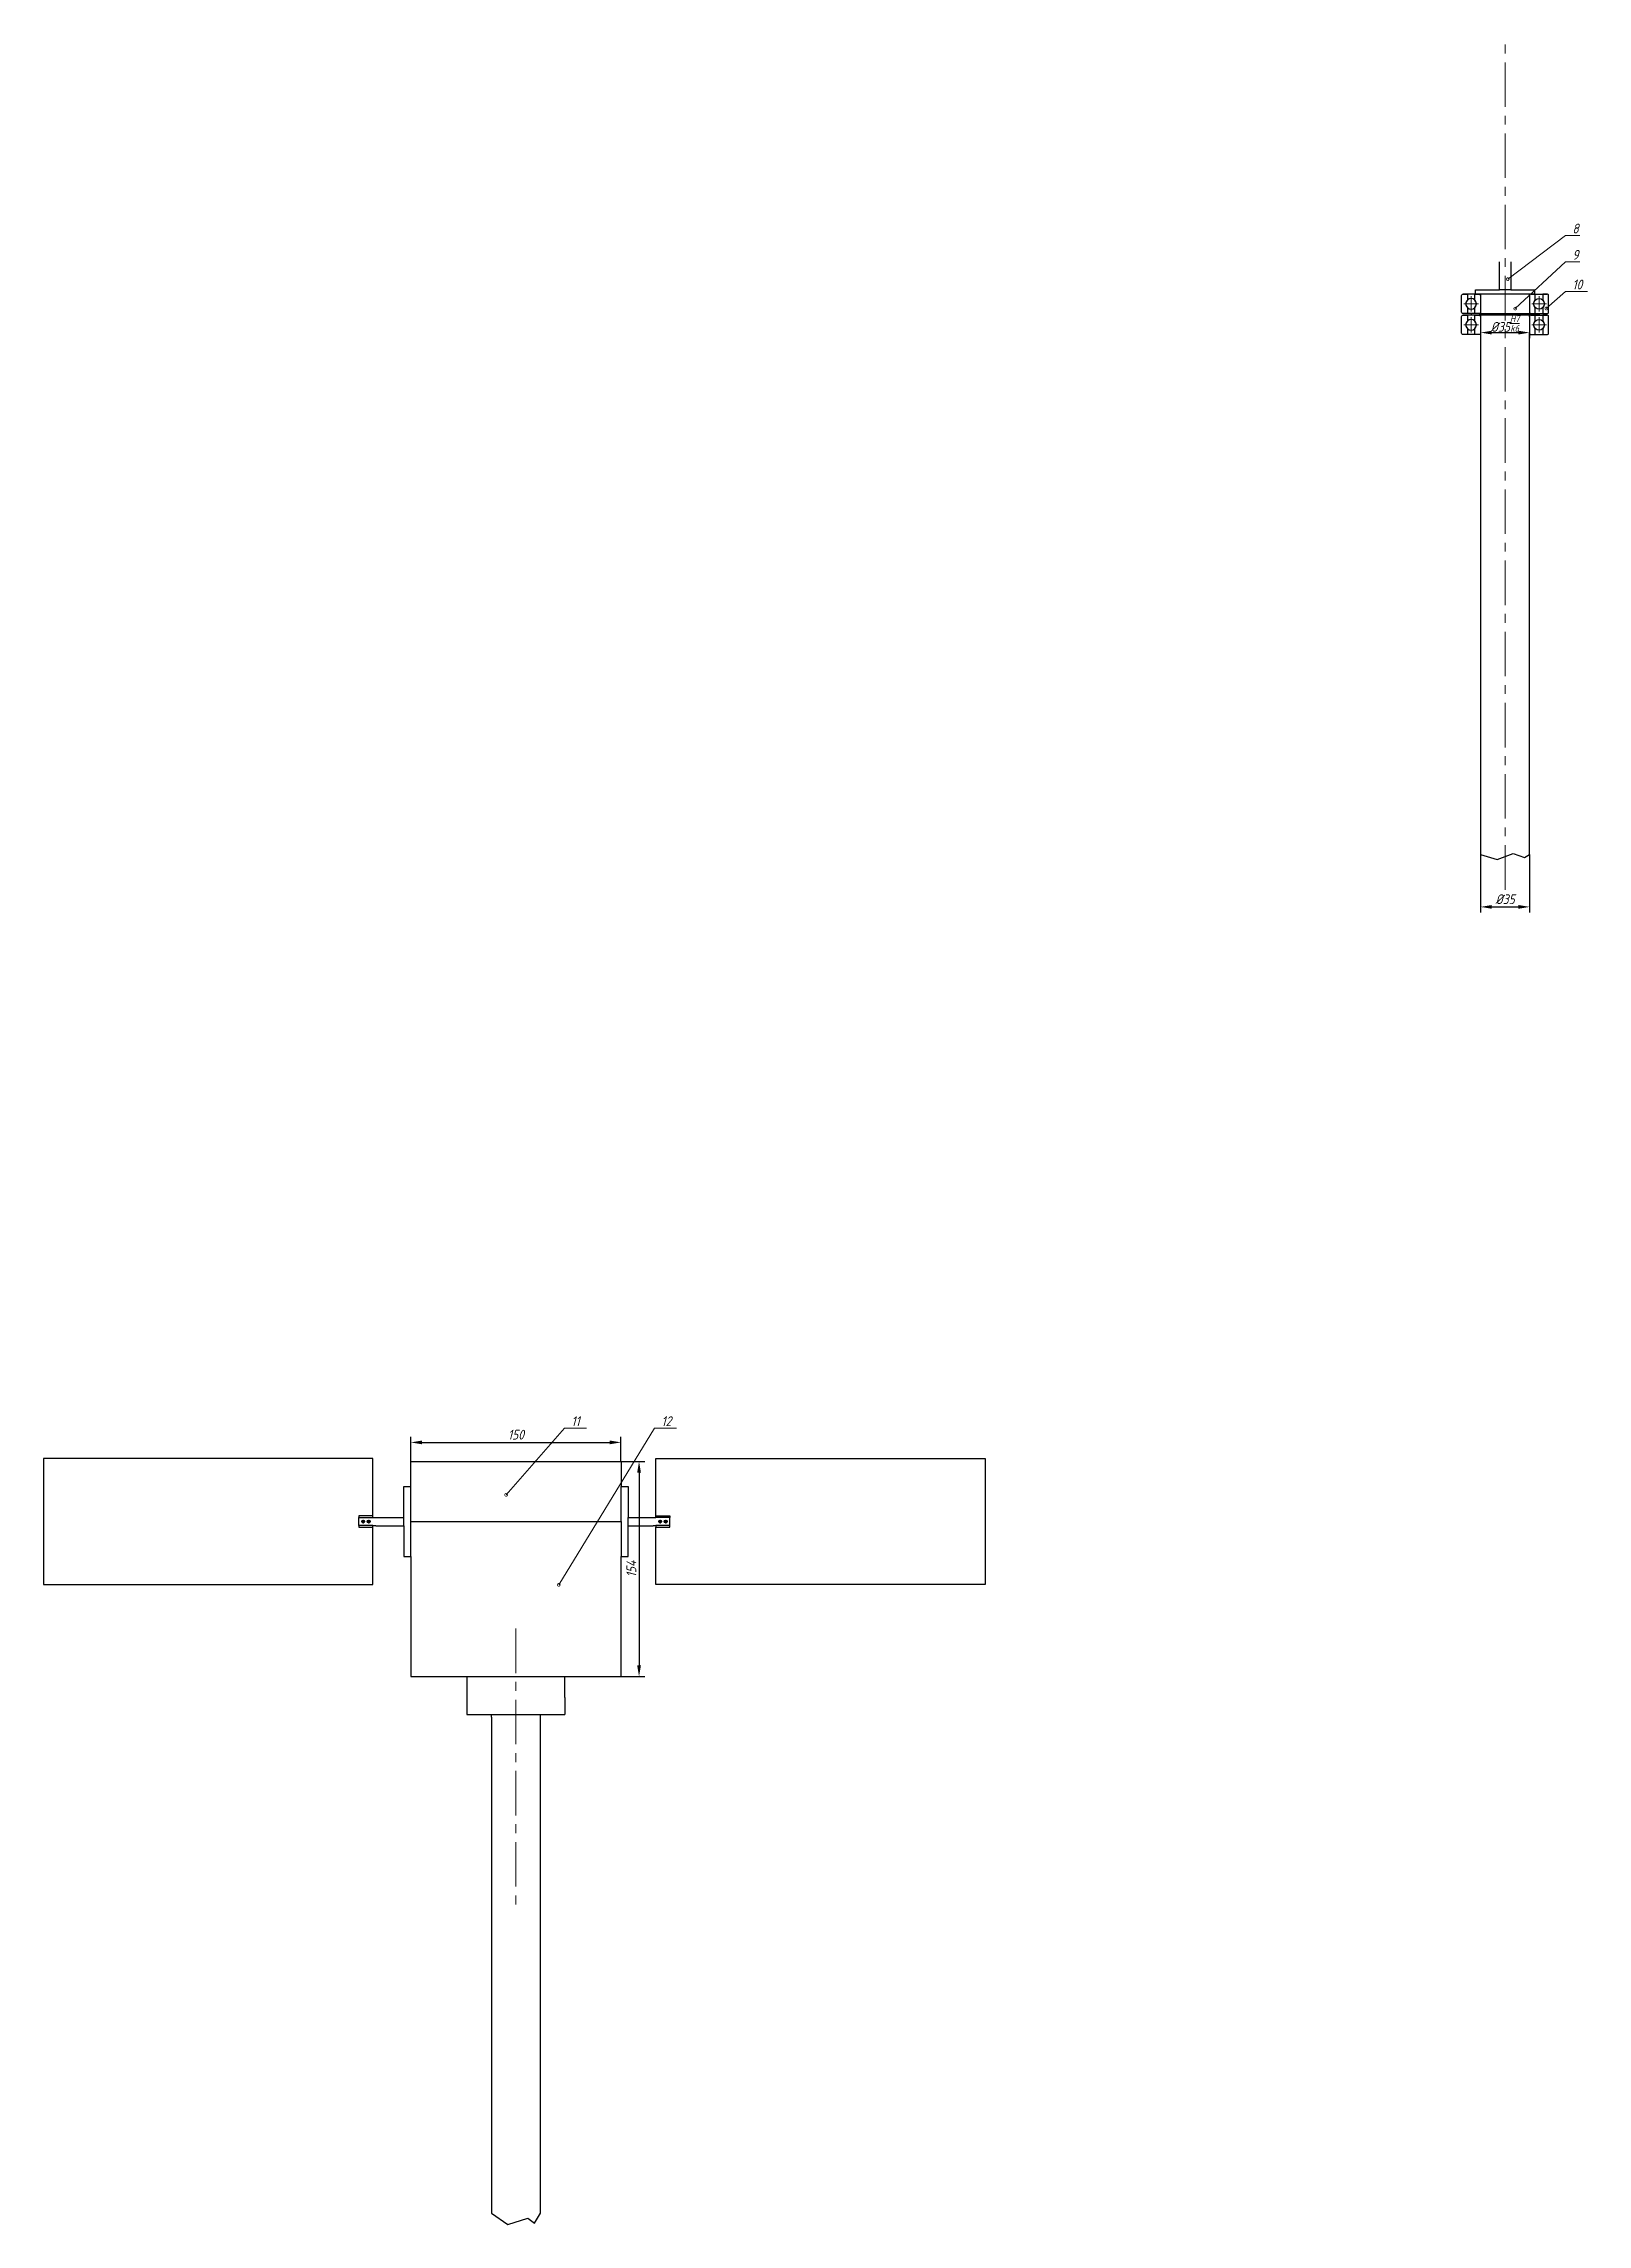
# Model space of a CAD drawing. Header units: millimetres. Extents: x -965 to 1239, y 50 to 1073.
# Drawn here: x -965 to -414, y 295 to 1073 of the extents above; entities that cross this region are included whole.
import ezdxf
from ezdxf import colors
from ezdxf.entities.mleader import LeaderData, LeaderLine
from ezdxf.math import Vec2, Vec3

# ---------------------------------------------------------------- set-up
doc = ezdxf.new("R2010")
doc.units = ezdxf.units.MM
doc.header["$LTSCALE"] = 0.5
doc.linetypes.add('CENTER', pattern=[50.8, 31.75, -6.35, 6.35, -6.35])
doc.layers.add('bear1', color=7, linetype='Continuous')
doc.layers.add('bear2', color=7, linetype='CENTER')
for name, color, linetype, lineweight in [('尺寸标注', 7, 'Continuous', 15), ('点画线', 1, 'CENTER', 15), ('粗实线', 7, 'Continuous', 30)]:
    doc.layers.add(name, color=color, linetype=linetype, lineweight=lineweight)
doc.styles.add('国标汉字3.5', font='gbeitc.shx', dxfattribs={"height": 3.5, "bigfont": 'gbcbig.shx'})
doc.dimstyles.new('国标尺寸', dxfattribs={"dimtxt": 3.5, "dimasz": 4, "dimexe": 2, "dimexo": 0, "dimgap": 1, "dimtad": 1, "dimtoh": 1, "dimdsep": 46, "dimtxsty": '国标汉字3.5', "dimcen": 3.5, "dimaunit": 1, "dimadec": 0, "dimazin": 1, "dimtfac": 1, "dimtmove": 0, "dimatfit": 3, "dimfxl": 1, "dimarcsym": 2})

msp = doc.modelspace()

# ---------------------------------------------------------------- blocks, each defined once
blk = doc.blocks.new('*D21')
at = {"layer": 'Defpoints', "color": 0, "lineweight": 15, "transparency": 16777216}
for p in [(-759.23, 573.67), (-834.23, 566.9), (-759.23, 566.9)]:
    blk.add_point(p, dxfattribs=at)
at = {"layer": '尺寸标注', "color": 0, "lineweight": -2, "transparency": 16777216}
for p, q in [((-834.23, 566.9), (-834.23, 575.67)), ((-830.23, 573.67), (-763.23, 573.67)), ((-759.23, 566.9), (-759.23, 575.67))]:
    blk.add_line(p, q, dxfattribs=at)
at = {"layer": '尺寸标注', "color": 0, "lineweight": 15, "transparency": 16777216}
for points in [[(-830.23, 574.34), (-830.23, 573), (-834.23, 573.67)], [(-763.23, 574.34), (-763.23, 573), (-759.23, 573.67)]]:
    blk.add_solid(points, dxfattribs=at)
at = {"layer": '尺寸标注', "color": 0, "lineweight": 15, "transparency": 16777216, "insert": (-796.73, 576.42), "char_height": 3.5, "attachment_point": 5, "style": '国标汉字3.5'}
blk.add_mtext('150', dxfattribs=at)
blk = doc.blocks.new('*D22')
at = {"layer": 'Defpoints', "color": 0, "lineweight": 15, "transparency": 16777216}
for p in [(-759.23, 566.9), (-759.23, 490.08), (-752.78, 490.08)]:
    blk.add_point(p, dxfattribs=at)
at = {"layer": '尺寸标注', "color": 0, "lineweight": -2, "transparency": 16777216}
for p, q in [((-759.23, 566.9), (-750.78, 566.9)), ((-752.78, 562.9), (-752.78, 494.08)), ((-759.23, 490.08), (-750.78, 490.08))]:
    blk.add_line(p, q, dxfattribs=at)
at = {"layer": '尺寸标注', "color": 0, "lineweight": 15, "transparency": 16777216}
for points in [[(-753.45, 562.9), (-752.11, 562.9), (-752.78, 566.9)], [(-753.45, 494.08), (-752.11, 494.08), (-752.78, 490.08)]]:
    blk.add_solid(points, dxfattribs=at)
at = {"layer": '尺寸标注', "color": 0, "lineweight": 15, "transparency": 16777216, "insert": (-755.53, 528.49), "char_height": 3.5, "attachment_point": 5, "rotation": 90, "style": '国标汉字3.5'}
blk.add_mtext('154', dxfattribs=at)
blk = doc.blocks.new('*D23')
at = {"layer": 'Defpoints', "color": 0, "lineweight": 15, "transparency": 16777216}
for p in [(-452.49, 783.51), (-434.99, 783.51), (-434.99, 764.78)]:
    blk.add_point(p, dxfattribs=at)
at = {"layer": '尺寸标注', "color": 0, "lineweight": -2, "transparency": 16777216}
for p, q in [((-452.49, 783.51), (-452.49, 762.78)), ((-434.99, 783.51), (-434.99, 762.78)), ((-448.49, 764.78), (-438.99, 764.78))]:
    blk.add_line(p, q, dxfattribs=at)
at = {"layer": '尺寸标注', "color": 0, "lineweight": 15, "transparency": 16777216}
for points in [[(-448.49, 765.45), (-448.49, 764.12), (-452.49, 764.78)], [(-438.99, 765.45), (-438.99, 764.12), (-434.99, 764.78)]]:
    blk.add_solid(points, dxfattribs=at)
at = {"layer": '尺寸标注', "color": 0, "lineweight": 15, "transparency": 16777216, "insert": (-443.74, 767.53), "char_height": 3.5, "attachment_point": 5, "style": '国标汉字3.5'}
blk.add_mtext('%%c35', dxfattribs=at)
blk = doc.blocks.new('*D24')
at = {"layer": 'Defpoints', "color": 0, "lineweight": 15, "transparency": 16777216}
for p in [(-452.49, 977.03), (-434.99, 977.03), (-434.99, 969.74)]:
    blk.add_point(p, dxfattribs=at)
at = {"layer": '尺寸标注', "color": 0, "lineweight": -2, "transparency": 16777216}
for p, q in [((-452.49, 977.03), (-452.49, 967.74)), ((-434.99, 977.03), (-434.99, 967.74)), ((-448.49, 969.74), (-438.99, 969.74))]:
    blk.add_line(p, q, dxfattribs=at)
at = {"layer": '尺寸标注', "color": 0, "lineweight": 15, "transparency": 16777216}
for points in [[(-448.49, 970.4), (-448.49, 969.07), (-452.49, 969.74)], [(-438.99, 970.4), (-438.99, 969.07), (-434.99, 969.74)]]:
    blk.add_solid(points, dxfattribs=at)
at = {"layer": '尺寸标注', "color": 0, "lineweight": 15, "transparency": 16777216, "insert": (-443.74, 972.98), "char_height": 3.5, "attachment_point": 5, "style": '国标汉字3.5'}
blk.add_mtext('%%C35{\\H0.7x;\\SH7/k6;}', dxfattribs=at)
blk = doc.blocks.new('_DotSmall')
at = {"color": 0, "linetype": 'ByBlock', "lineweight": 15, "const_width": 0.5}
blk.add_lwpolyline([(-0.0625, 0, 1), (0.0625, 0, 1)], format="xyb", close=True, dxfattribs=at)

# ---------------------------------------------------------------- dimensions: what is measured, and where the dimension line sits
at = {"layer": '尺寸标注', "lineweight": 15}
dim = msp.add_linear_dim(base=(-434.988, 969.738), p1=(-452.488, 977.032), p2=(-434.988, 977.032), text='%%C35{\\H0.7x;\\SH7/k6;}', dimstyle='国标尺寸', dxfattribs=at)
dim.commit()
dim.dimension.update_dxf_attribs({"geometry": '*D24', "text_midpoint": (-443.738, 969.738), "dimtype": 160})
for base, p1, p2, angle, text, picture, middle in [((-434.988, 764.784), (-452.488, 783.507), (-434.988, 783.507), 0, '%%c35', '*D23', (-443.738, 767.534)), ((-752.781, 490.079), (-759.227, 566.904), (-759.227, 490.079), 90, '154', '*D22', (-755.531, 528.491))]:
    dim = msp.add_linear_dim(base=base, p1=p1, p2=p2, angle=angle, text=text, dimstyle='国标尺寸', dxfattribs=at)
    dim.commit()
    dim.dimension.update_dxf_attribs({"geometry": picture, "text_midpoint": middle})
dim = msp.add_linear_dim(base=(-759.227, 573.671), p1=(-834.227, 566.904), p2=(-759.227, 566.904), text='150', dimstyle='国标尺寸', dxfattribs=at)
dim.commit()
dim.dimension.update_dxf_attribs({"geometry": '*D21', "text_midpoint": (-796.727, 576.421)})

# ---------------------------------------------------------------- linework, layer by layer
at = {"layer": 'bear1', "lineweight": 30}
for points in [[(-457.2, 983.507), (-457.2, 981.343, 0.4142136), (-457.2, 978.67), (-457.2, 976.507), (-458.738, 976.507, -0.4142136), (-459.238, 977.007), (-459.238, 983.007, -0.4142136), (-458.738, 983.507)], [(-455.863, 978.117, 1), (-455.863, 981.897, 1)], [(-454.527, 976.507), (-454.527, 978.67, 0.4142136), (-454.527, 981.343), (-454.527, 983.507), (-452.988, 983.507, -0.4142136), (-452.488, 983.007), (-452.488, 977.007, -0.4142136), (-452.988, 976.507)], [(-432.95, 976.507), (-432.95, 978.67, -0.4142136), (-432.95, 981.343), (-432.95, 983.507), (-434.488, 983.507, 0.4142136), (-434.988, 983.007), (-434.988, 977.007, 0.4142136), (-434.488, 976.507)], [(-431.613, 978.117, -1), (-431.613, 981.897, -1)], [(-430.277, 983.507), (-430.277, 981.343, -0.4142136), (-430.277, 978.67), (-430.277, 976.507), (-428.738, 976.507, 0.4142136), (-428.238, 977.007), (-428.238, 983.007, 0.4142136), (-428.738, 983.507)], [(-457.2, 976.007), (-457.2, 973.843, 0.4142136), (-457.2, 971.17), (-457.2, 969.007), (-458.738, 969.007, -0.4142136), (-459.238, 969.507), (-459.238, 975.507, -0.4142136), (-458.738, 976.007)], [(-455.863, 970.617, 1), (-455.863, 974.397, 1)], [(-454.527, 969.007), (-454.527, 971.17, 0.4142136), (-454.527, 973.843), (-454.527, 976.007), (-452.988, 976.007, -0.4142136), (-452.488, 975.507), (-452.488, 969.507, -0.4142136), (-452.988, 969.007)], [(-432.95, 969.007), (-432.95, 971.17, -0.4142136), (-432.95, 973.843), (-432.95, 976.007), (-434.488, 976.007, 0.4142136), (-434.988, 975.507), (-434.988, 969.507, 0.4142136), (-434.488, 969.007)], [(-431.613, 970.617, -1), (-431.613, 974.397, -1)], [(-430.277, 976.007), (-430.277, 973.843, -0.4142136), (-430.277, 971.17), (-430.277, 969.007), (-428.738, 969.007, 0.4142136), (-428.238, 969.507), (-428.238, 975.507, 0.4142136), (-428.738, 976.007)]]:
    msp.add_lwpolyline(points, format="xyb", close=True, dxfattribs=at)
for points in [[(-452.988, 983.507), (-458.738, 983.507)], [(-434.488, 983.507), (-428.738, 983.507)], [(-452.988, 976.507), (-458.738, 976.507)], [(-452.988, 976.007), (-458.738, 976.007)], [(-434.488, 976.507), (-428.738, 976.507)], [(-434.488, 976.007), (-428.738, 976.007)], [(-452.988, 969.007), (-458.738, 969.007)], [(-434.488, 969.007), (-428.738, 969.007)]]:
    msp.add_lwpolyline(points, dxfattribs=at)
at = {"layer": 'bear2', "lineweight": 0}
for p, q in [((-455.863, 977.312), (-455.863, 982.702)), ((-431.613, 977.312), (-431.613, 982.702)), ((-453.231, 980.007), (-458.496, 980.007)), ((-455.863, 969.812), (-455.863, 975.202)), ((-434.246, 980.007), (-428.981, 980.007)), ((-431.613, 969.812), (-431.613, 975.202)), ((-453.231, 972.507), (-458.496, 972.507)), ((-434.246, 972.507), (-428.981, 972.507))]:
    msp.add_line(p, q, dxfattribs=at)
at = {"layer": '点画线', "lineweight": 15}
for p, q in [((-443.738, 770.917), (-443.738, 1072.874)), ((-851.984, 545.404), (-850.553, 545.404)), ((-851.268, 546.075), (-851.268, 544.715)), ((-849.973, 545.404), (-848.541, 545.404)), ((-849.257, 546.075), (-849.257, 544.715)), ((-745.995, 545.404), (-744.564, 545.404)), ((-745.279, 546.075), (-745.279, 544.715)), ((-743.984, 545.404), (-742.552, 545.404)), ((-743.268, 546.075), (-743.268, 544.715)), ((-796.727, 507.229), (-796.727, 408.286))]:
    msp.add_line(p, q, dxfattribs=at)
at = {"layer": '粗实线'}
for p, q in [((-445.738, 985.007), (-445.738, 995.007)), ((-441.738, 995.007), (-441.738, 985.007)), ((-454.238, 983.507), (-454.238, 985.007)), ((-454.238, 985.007), (-445.738, 985.007)), ((-433.238, 983.507), (-454.238, 983.507)), ((-441.738, 985.007), (-445.738, 985.007)), ((-441.738, 985.007), (-433.238, 985.007)), ((-433.238, 985.007), (-433.238, 983.507))]:
    msp.add_line(p, q, dxfattribs=at)
at = {"layer": '粗实线', "lineweight": 30}
for p, q in [((-452.488, 983.007), (-452.488, 983.507)), ((-434.988, 983.007), (-434.988, 983.507)), ((-455.863, 976.507), (-455.863, 976.007)), ((-431.613, 976.007), (-455.863, 976.007)), ((-452.988, 976.507), (-431.613, 976.507)), ((-452.488, 977.007), (-452.488, 976.507)), ((-452.488, 975.507), (-452.488, 976.007)), ((-434.988, 977.007), (-434.988, 976.507)), ((-434.988, 975.507), (-434.988, 976.007)), ((-431.613, 976.507), (-431.613, 976.007)), ((-452.488, 969.507), (-452.488, 783.507)), ((-434.988, 783.507), (-434.988, 969.507)), ((-965.268, 567.904), (-965.268, 522.904)), ((-847.768, 567.904), (-965.268, 567.904)), ((-847.768, 546.818), (-847.768, 567.904)), ((-834.227, 557.904), (-834.227, 566.904)), ((-834.227, 566.904), (-759.227, 566.904)), ((-759.227, 566.904), (-759.227, 557.904)), ((-746.768, 547.404), (-746.768, 567.904)), ((-746.768, 567.904), (-629.268, 567.904)), ((-629.268, 567.904), (-629.268, 522.904)), ((-836.727, 546.904), (-836.727, 557.904)), ((-836.727, 557.904), (-834.227, 557.904)), ((-834.227, 532.904), (-834.227, 557.904)), ((-759.227, 557.904), (-756.727, 557.904)), ((-759.227, 545.404), (-759.227, 557.904)), ((-756.727, 557.904), (-756.727, 546.904)), ((-847.768, 547.418), (-852.768, 547.418)), ((-852.768, 547.418), (-852.768, 546.818)), ((-852.768, 543.989), (-852.768, 546.818)), ((-852.768, 546.818), (-847.768, 546.818)), ((-847.768, 546.818), (-846.768, 546.818)), ((-846.768, 546.818), (-846.768, 546.904)), ((-846.768, 546.904), (-836.727, 546.904)), ((-836.727, 543.904), (-836.727, 546.904)), ((-834.227, 545.404), (-759.227, 545.404)), ((-759.227, 545.404), (-759.227, 532.904)), ((-756.727, 546.904), (-747.768, 546.904)), ((-756.727, 532.904), (-756.727, 546.904)), ((-747.768, 546.904), (-747.768, 546.818)), ((-747.768, 546.818), (-746.768, 546.818)), ((-746.768, 546.818), (-746.768, 547.404)), ((-746.768, 547.404), (-741.768, 547.404)), ((-741.768, 546.818), (-746.768, 546.818)), ((-741.768, 547.404), (-741.768, 546.818)), ((-741.768, 543.989), (-741.768, 546.818)), ((-847.768, 543.989), (-852.768, 543.989)), ((-852.768, 543.989), (-852.768, 543.389)), ((-852.768, 543.389), (-847.768, 543.389)), ((-847.768, 522.904), (-847.768, 543.989)), ((-847.768, 543.989), (-846.768, 543.989)), ((-846.768, 543.989), (-846.768, 543.904)), ((-846.768, 543.904), (-836.727, 543.904)), ((-836.727, 543.904), (-836.727, 532.904)), ((-756.727, 543.904), (-747.768, 543.904)), ((-747.768, 543.904), (-747.768, 543.989)), ((-747.768, 543.989), (-746.768, 543.989)), ((-746.768, 543.989), (-746.768, 543.404)), ((-741.768, 543.989), (-746.768, 543.989)), ((-746.768, 543.404), (-741.768, 543.404)), ((-746.768, 522.904), (-746.768, 543.404)), ((-741.768, 543.404), (-741.768, 543.989)), ((-836.727, 532.904), (-834.227, 532.904)), ((-834.227, 532.904), (-834.227, 490.079)), ((-759.227, 532.904), (-756.727, 532.904)), ((-759.227, 490.079), (-759.227, 532.904)), ((-965.268, 522.904), (-847.768, 522.904)), ((-629.268, 522.904), (-746.768, 522.904)), ((-834.227, 490.079), (-759.227, 490.079)), ((-814.227, 490.079), (-814.227, 482.579)), ((-814.227, 482.579), (-814.227, 477.579)), ((-779.227, 482.579), (-779.227, 490.079)), ((-779.227, 482.579), (-779.227, 477.579)), ((-814.227, 477.579), (-814.227, 476.579)), ((-814.227, 476.579), (-779.227, 476.579)), ((-805.477, 475.579), (-805.477, 476.579)), ((-805.477, 475.579), (-805.477, 298.579)), ((-787.977, 475.579), (-787.977, 476.579)), ((-787.977, 298.579), (-787.977, 475.579)), ((-779.227, 477.579), (-779.227, 476.579))]:
    msp.add_line(p, q, dxfattribs=at)
for points in [[(-452.488, 783.507), (-446.533, 781.642), (-440.909, 783.847), (-436.78, 782.353), (-434.988, 783.507)], [(-805.477, 298.579), (-799.575, 294.593), (-792.432, 296.808), (-790.051, 295.085), (-787.977, 298.579)]]:
    msp.add_lwpolyline(points, dxfattribs=at)
at = {"layer": '粗实线'}
for centre in [(-851.257, 545.404), (-849.257, 545.404), (-745.268, 545.404), (-743.268, 545.404)]:
    msp.add_circle(centre, 0.5, dxfattribs=at)

msp.set_redraw_order([(e.dxf.handle, doc.entitydb.next_handle()) for e in msp.query("TEXT MTEXT ATTDEF DIMENSION ARC_DIMENSION")])  # texts and dimensions are drawn at this point

# ---------------------------------------------------------------- leaders
at = {"layer": '尺寸标注', "lineweight": 15}
ml = msp.add_multileader_mtext('Standard', dxfattribs=at)
ml.set_content('8', color=256, style='国标汉字3.5')
ml.set_leader_properties(lineweight=15)
ml.set_arrow_properties(name='DOTSMALL')
ml.build(insert=Vec2(0, 0))
ml.multileader.update_dxf_attribs({"text_left_attachment_type": 6, "dogleg_length": 0.5, "arrow_head_size": 2})
ctx = ml.context
ctx.base_point, ctx.char_height, ctx.arrow_head_size, ctx.plane_origin = Vec3(-421.724, 1004.433), 3.5, 2, Vec3(-442.786, 988.821)
ctx.left_attachment = 6
notes = []
notes.append((ctx, [(0, (1, 1, 0), (-422.224, 1004.433), (1, 0), 0.5, [(0, [(-442.786, 988.821)], 0, [])])]))
ctx.mtext.insert, ctx.mtext.flow_direction = Vec3(-419.724, 1008.633), 5
ml = msp.add_multileader_mtext('Standard', dxfattribs=at)
ml.set_content('9', color=256, style='国标汉字3.5')
ml.set_leader_properties(lineweight=15)
ml.set_arrow_properties(name='DOTSMALL')
ml.build(insert=Vec2(0, 0))
ml.multileader.update_dxf_attribs({"text_left_attachment_type": 6, "dogleg_length": 0.5, "arrow_head_size": 2})
ctx = ml.context
ctx.base_point, ctx.char_height, ctx.arrow_head_size, ctx.plane_origin = Vec3(-421.724, 995.048), 3.5, 2, Vec3(-440.119, 978.316)
ctx.left_attachment = 6
notes.append((ctx, [(0, (1, 1, 0), (-422.224, 995.048), (1, 0), 0.5, [(0, [(-440.119, 978.316)], 0, [])])]))
ctx.mtext.insert, ctx.mtext.flow_direction = Vec3(-419.724, 999.248), 5
ml = msp.add_multileader_mtext('Standard', dxfattribs=at)
ml.set_content('10', color=256, style='国标汉字3.5')
ml.set_leader_properties(lineweight=15)
ml.set_arrow_properties(name='DOTSMALL')
ml.build(insert=Vec2(0, 0))
ml.multileader.update_dxf_attribs({"text_left_attachment_type": 6, "dogleg_length": 0.5, "arrow_head_size": 2})
ctx = ml.context
ctx.base_point, ctx.char_height, ctx.arrow_head_size, ctx.plane_origin = Vec3(-421.724, 984.457), 3.5, 2, Vec3(-429.04, 978.345)
ctx.left_attachment = 6
notes.append((ctx, [(0, (1, 1, 0), (-422.224, 984.457), (1, 0), 0.5, [(0, [(-429.04, 978.345)], 0, [])])]))
ctx.mtext.insert, ctx.mtext.flow_direction = Vec3(-419.724, 988.657), 5
ml = msp.add_multileader_mtext('Standard', dxfattribs=at)
ml.set_content('11', color=256, style='国标汉字3.5')
ml.set_leader_properties(lineweight=15)
ml.set_arrow_properties(name='DOTSMALL')
ml.build(insert=Vec2(0, 0))
ml.multileader.update_dxf_attribs({"text_left_attachment_type": 6, "dogleg_length": 0.5, "arrow_head_size": 2})
ctx = ml.context
ctx.base_point, ctx.char_height, ctx.arrow_head_size, ctx.plane_origin = Vec3(-778.946, 578.791), 3.5, 2, Vec3(-800.213, 554.956)
ctx.left_attachment = 6
notes.append((ctx, [(0, (1, 1, 0), (-779.446, 578.791), (1, 0), 0.5, [(0, [(-800.213, 554.956)], 0, [])])]))
ctx.mtext.insert, ctx.mtext.flow_direction = Vec3(-776.946, 582.991), 5
ml = msp.add_multileader_mtext('Standard', dxfattribs=at)
ml.set_content('12', color=256, style='国标汉字3.5')
ml.set_leader_properties(lineweight=15)
ml.set_arrow_properties(name='DOTSMALL')
ml.build(insert=Vec2(0, 0))
ml.multileader.update_dxf_attribs({"text_left_attachment_type": 6, "dogleg_length": 0.5, "arrow_head_size": 2})
ctx = ml.context
ctx.base_point, ctx.char_height, ctx.arrow_head_size, ctx.plane_origin = Vec3(-746.799, 578.791), 3.5, 2, Vec3(-781.437, 522.832)
ctx.left_attachment = 6
notes.append((ctx, [(0, (1, 1, 0), (-747.299, 578.791), (1, 0), 0.5, [(0, [(-781.437, 522.832)], 0, [])])]))
ctx.mtext.insert, ctx.mtext.flow_direction = Vec3(-744.799, 582.991), 5
for ctx, leaders in notes:
    for number, flags, end, landing, length, lines in leaders:
        leader = LeaderData()
        leader.index, (leader.has_last_leader_line, leader.has_dogleg_vector, leader.attachment_direction) = number, flags
        leader.last_leader_point, leader.dogleg_vector, leader.dogleg_length = Vec3(end), Vec3(landing), length
        for number, points, colour, breaks in lines:
            line = LeaderLine()
            line.index, line.vertices, line.color, line.breaks = number, Vec3.list(points), colors.encode_raw_color(colour), breaks
            leader.lines.append(line)
        ctx.leaders.append(leader)

doc.saveas('drawing.dxf')
